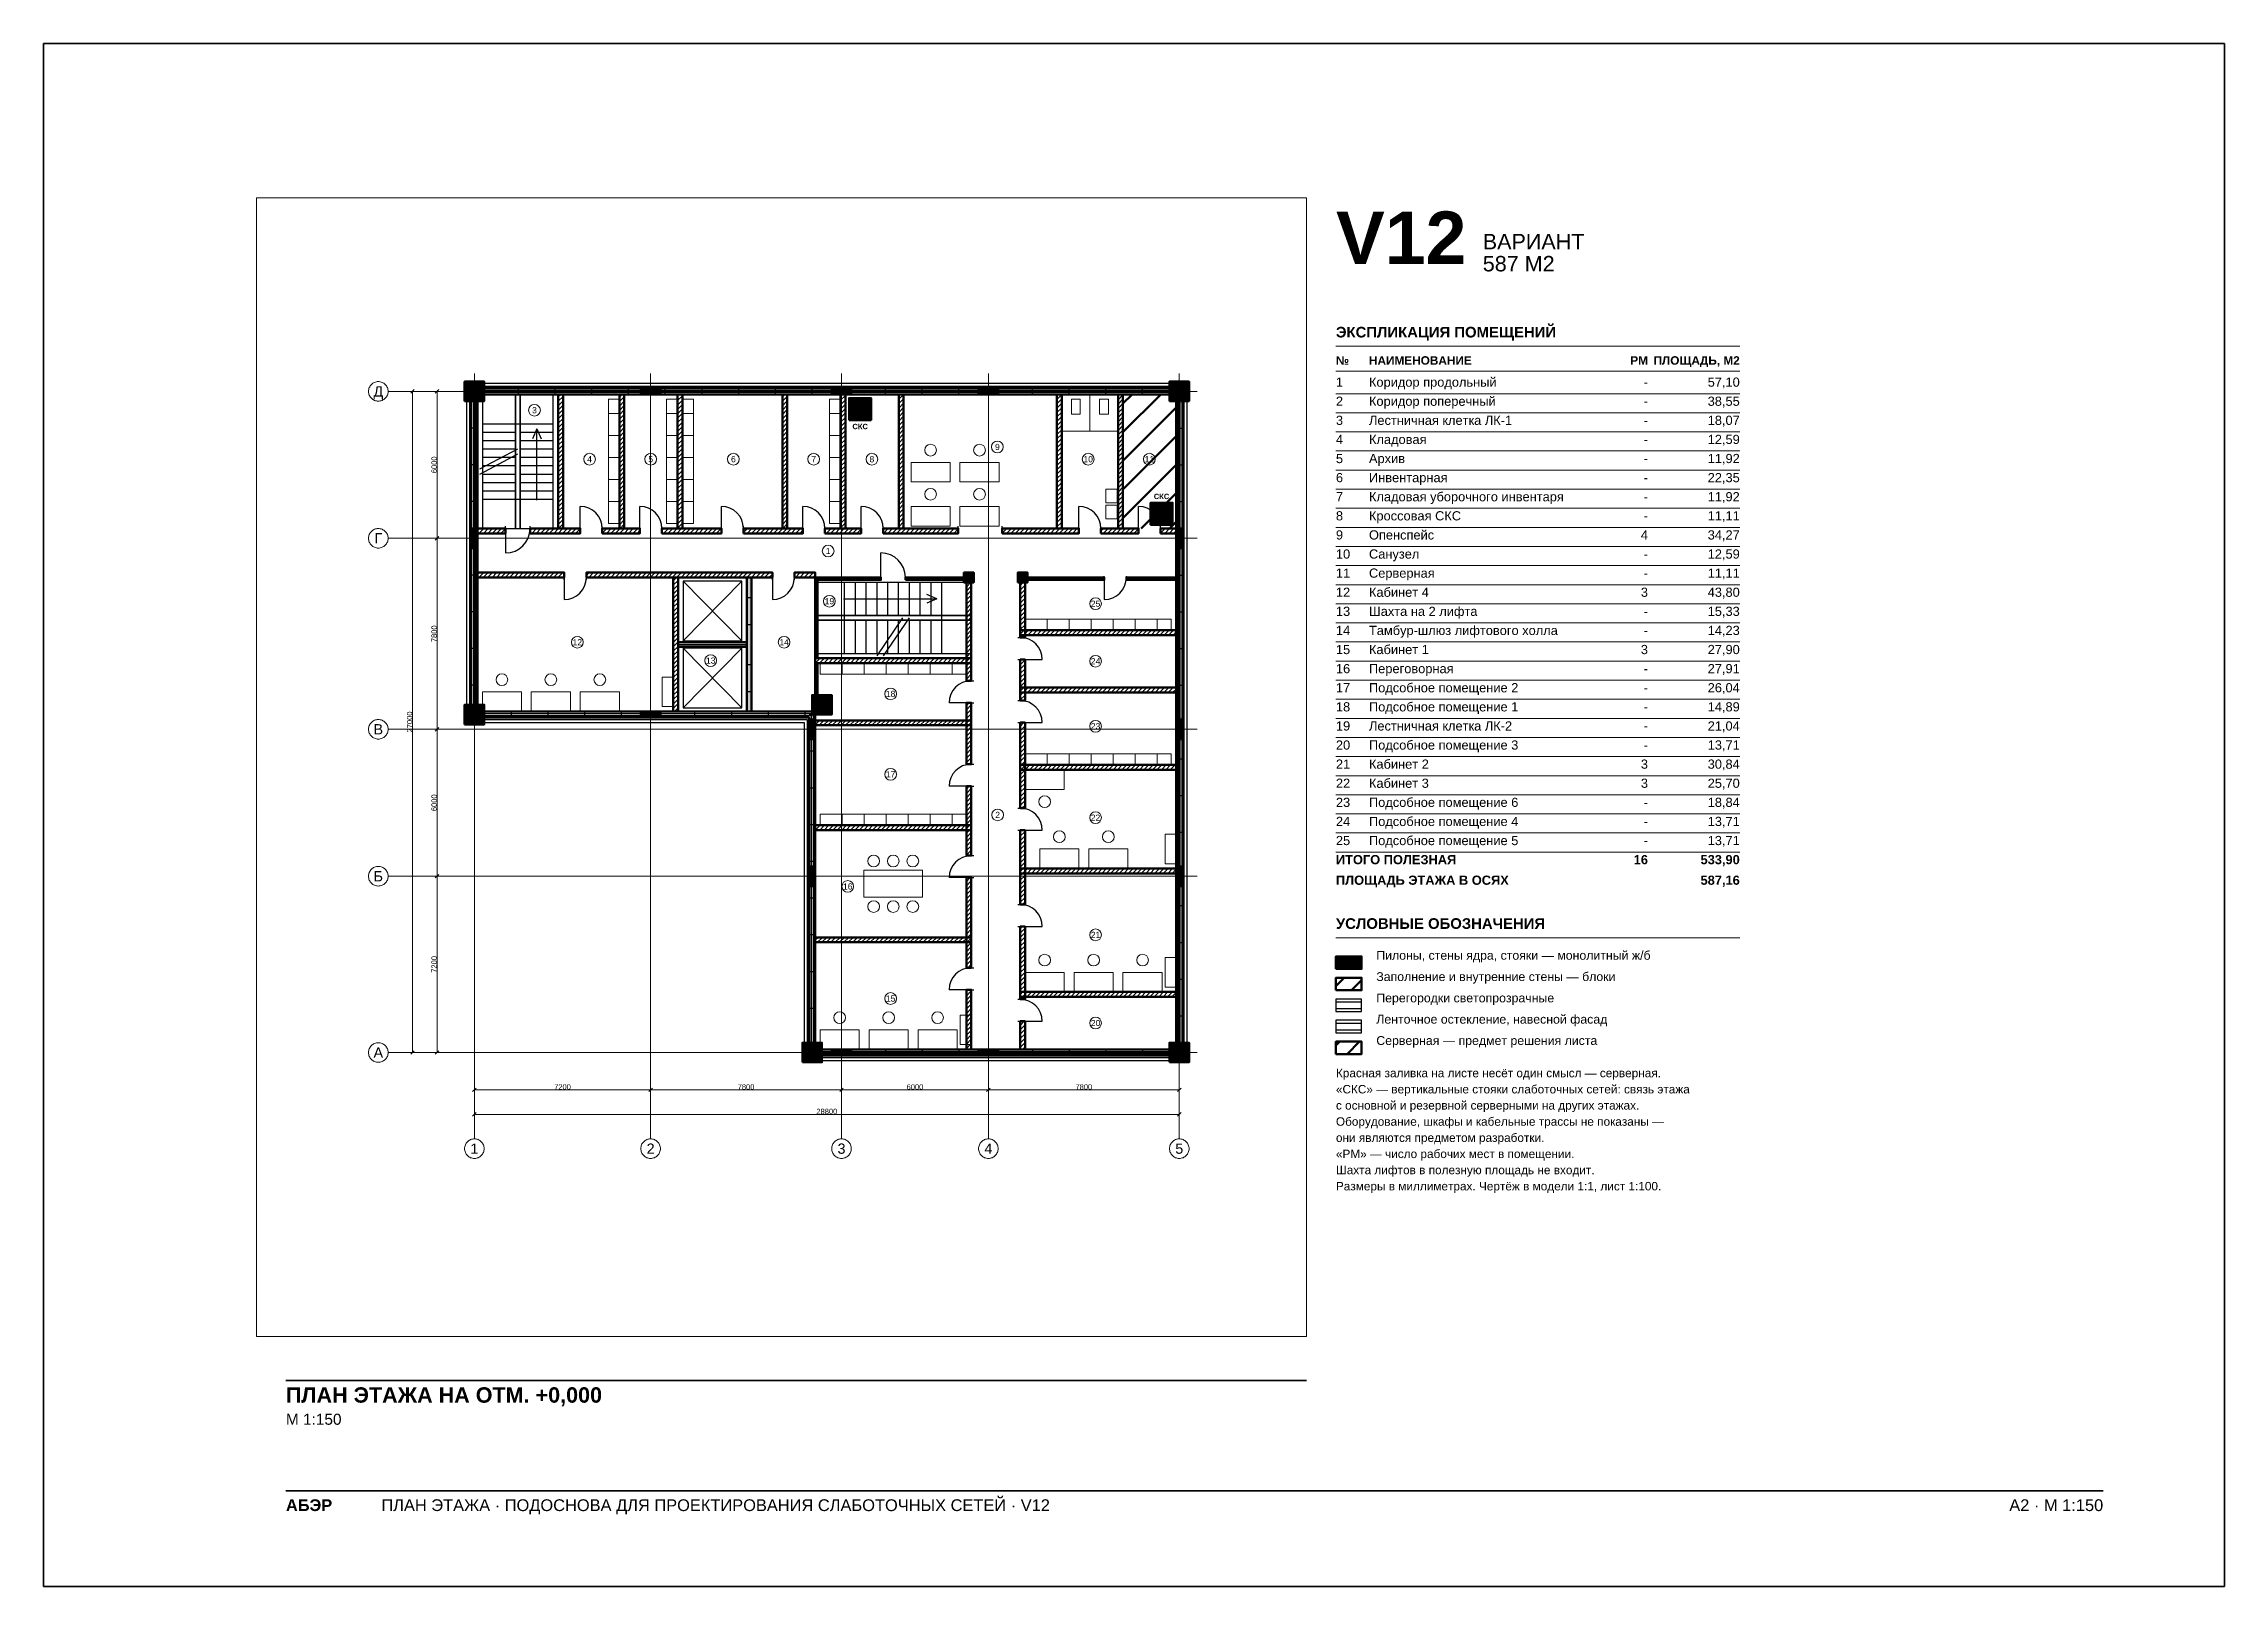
# Paper-space layout 'A2-1-100' of a CAD drawing. Header units: millimetres. Extents: x 0 to 594, y 0 to 420.
# The model-space entities are those that its viewports show. They can reach past a viewport. Long polylines and large blocks are cut down to what shows.
import ezdxf
from ezdxf.enums import TextEntityAlignment as Align

# ---------------------------------------------------------------- set-up
doc = ezdxf.new("R2010")
doc.units = ezdxf.units.MM
doc.linetypes.add('CENTER2', pattern=[2.541, 1.587, -0.318, 0.318, -0.318])
for name, color, linetype, lineweight in [('A-ANNO-LEGEND', 7, 'CONTINUOUS', 18), ('A-ANNO-NOTES', 8, 'CONTINUOUS', 13), ('A-ANNO-ROOM', 7, 'CONTINUOUS', 18), ('A-ANNO-TABLE', 7, 'CONTINUOUS', 18), ('A-DIMS', 8, 'CONTINUOUS', 13), ('A-DOOR', 3, 'CONTINUOUS', 25), ('A-ELEV', 7, 'CONTINUOUS', 25), ('A-FACADE-PANEL', 8, 'CONTINUOUS', 25), ('A-FURN', 8, 'CONTINUOUS', 18), ('A-GLAZ-RIBBON', 5, 'CONTINUOUS', 25), ('A-GRID', 8, 'CENTER2', 13), ('A-HATCH', 9, 'CONTINUOUS', 9), ('A-OUTLINE', 7, 'CONTINUOUS', 50), ('A-SANI', 8, 'CONTINUOUS', 18), ('A-STAIR', 7, 'CONTINUOUS', 25), ('A-TITLE', 7, 'CONTINUOUS', 35), ('A-VIEWPORT', 8, 'CONTINUOUS', 9), ('A-WALL-BLOCK', 9, 'CONTINUOUS', 50), ('A-WALL-GLASS', 4, 'CONTINUOUS', 25), ('A-WALL-RC', 7, 'CONTINUOUS', 50), ('E-SCS-RISER', 1, 'CONTINUOUS', 50), ('E-SERVER-ROOM', 1, 'CONTINUOUS', 50)]:
    doc.layers.add(name, color=color, linetype=linetype, lineweight=lineweight)
doc.styles.add('Arial', font='arial.ttf')
doc.styles.add('Arial-Bold', font='arialbd.ttf')
doc.styles.get("Standard").update_dxf_attribs({"font": 'arial.ttf'})

psp = doc.layouts.new('A2-1-100')

# ---------------------------------------------------------------- texts
at = {"layer": 'A-ANNO-LEGEND'}
for s, height, style, p in [('УСЛОВНЫЕ ОБОЗНАЧЕНИЯ', 2.9, 'Arial-Bold', (352, 179)), ('Пилоны, стены ядра, стояки — монолитный ж/б', 2.4, 'Arial', (363, 170.6)), ('Заполнение и внутренние стены — блоки', 2.4, 'Arial', (363, 164.8)), ('Перегородки светопрозрачные', 2.4, 'Arial', (363, 159)), ('Ленточное остекление, навесной фасад', 2.4, 'Arial', (363, 153.2)), ('Серверная — предмет решения листа', 2.4, 'Arial', (363, 147.4))]:
    psp.add_text(s, height=height, dxfattribs=dict(at, style=style)).set_placement(p)
at = {"layer": 'A-ANNO-NOTES', "style": 'Arial'}
for s, p in [('«СКС» — вертикальные стояки слаботочных сетей: связь этажа', (352, 134.2)), ('Красная заливка на листе несёт один смысл — серверная.', (352, 138.6)), ('с основной и резервной серверными на других этажах.', (352, 129.8)), ('Оборудование, шкафы и кабельные трассы не показаны —', (352, 125.4)), ('они являются предметом разработки.', (352, 121)), ('«РМ» — число рабочих мест в помещении.', (352, 116.6)), ('Шахта лифтов в полезную площадь не входит.', (352, 112.2)), ('Размеры в миллиметрах. Чертёж в модели 1:1, лист 1:100.', (352, 107.8))]:
    psp.add_text(s, height=2.3, dxfattribs=at).set_placement(p)
at = {"layer": 'A-ANNO-TABLE'}
for s, height, style, p in [('ЭКСПЛИКАЦИЯ ПОМЕЩЕНИЙ', 2.9, 'Arial-Bold', (352, 340)), ('№', 2.3, 'Arial-Bold', (352, 332.6)), ('НАИМЕНОВАНИЕ', 2.3, 'Arial-Bold', (361, 332.6)), ('1', 2.5, 'Arial', (352, 326.6)), ('Коридор продольный', 2.5, 'Arial', (361, 326.6)), ('2', 2.5, 'Arial', (352, 321.4)), ('Коридор поперечный', 2.5, 'Arial', (361, 321.4)), ('3', 2.5, 'Arial', (352, 316.2)), ('Лестничная клетка ЛК-1', 2.5, 'Arial', (361, 316.2)), ('4', 2.5, 'Arial', (352, 311)), ('Кладовая', 2.5, 'Arial', (361, 311)), ('5', 2.5, 'Arial', (352, 305.8)), ('6', 2.5, 'Arial', (352, 300.6)), ('Архив', 2.5, 'Arial', (361, 305.8)), ('Инвентарная', 2.5, 'Arial', (361, 300.6)), ('7', 2.5, 'Arial', (352, 295.4)), ('Кладовая уборочного инвентаря', 2.5, 'Arial', (361, 295.4)), ('8', 2.5, 'Arial', (352, 290.2)), ('Кроссовая СКС', 2.5, 'Arial', (361, 290.2)), ('9', 2.5, 'Arial', (352, 285)), ('Опенспейс', 2.5, 'Arial', (361, 285)), ('10', 2.5, 'Arial', (352, 279.8)), ('Санузел', 2.5, 'Arial', (361, 279.8)), ('11', 2.5, 'Arial', (352, 274.6)), ('Серверная', 2.5, 'Arial', (361, 274.6)), ('12', 2.5, 'Arial', (352, 269.4)), ('Кабинет 4', 2.5, 'Arial', (361, 269.4)), ('13', 2.5, 'Arial', (352, 264.2)), ('14', 2.5, 'Arial', (352, 259)), ('Тамбур-шлюз лифтового холла', 2.5, 'Arial', (361, 259)), ('Шахта на 2 лифта', 2.5, 'Arial', (361, 264.2)), ('15', 2.5, 'Arial', (352, 253.8)), ('Кабинет 1', 2.5, 'Arial', (361, 253.8)), ('16', 2.5, 'Arial', (352, 248.6)), ('Переговорная', 2.5, 'Arial', (361, 248.6)), ('17', 2.5, 'Arial', (352, 243.4)), ('Подсобное помещение 2', 2.5, 'Arial', (361, 243.4)), ('18', 2.5, 'Arial', (352, 238.2)), ('Подсобное помещение 1', 2.5, 'Arial', (361, 238.2)), ('19', 2.5, 'Arial', (352, 233)), ('Лестничная клетка ЛК-2', 2.5, 'Arial', (361, 233)), ('20', 2.5, 'Arial', (352, 227.8)), ('Подсобное помещение 3', 2.5, 'Arial', (361, 227.8)), ('21', 2.5, 'Arial', (352, 222.6)), ('22', 2.5, 'Arial', (352, 217.4)), ('Кабинет 2', 2.5, 'Arial', (361, 222.6)), ('Кабинет 3', 2.5, 'Arial', (361, 217.4)), ('23', 2.5, 'Arial', (352, 212.2)), ('Подсобное помещение 6', 2.5, 'Arial', (361, 212.2)), ('24', 2.5, 'Arial', (352, 207)), ('Подсобное помещение 4', 2.5, 'Arial', (361, 207)), ('25', 2.5, 'Arial', (352, 201.8)), ('Подсобное помещение 5', 2.5, 'Arial', (361, 201.8)), ('ИТОГО ПОЛЕЗНАЯ', 2.5, 'Arial-Bold', (352, 196.6)), ('ПЛОЩАДЬ ЭТАЖА В ОСЯХ', 2.5, 'Arial-Bold', (352, 191))]:
    psp.add_text(s, height=height, dxfattribs=dict(at, style=style)).set_placement(p)
for s, height, style, p in [('РМ', 2.3, 'Arial-Bold', (437, 332.6)), ('ПЛОЩАДЬ, М2', 2.3, 'Arial-Bold', (462, 332.6)), ('-', 2.5, 'Arial', (437, 326.6)), ('57,10', 2.5, 'Arial', (462, 326.6)), ('-', 2.5, 'Arial', (437, 321.4)), ('38,55', 2.5, 'Arial', (462, 321.4)), ('-', 2.5, 'Arial', (437, 316.2)), ('18,07', 2.5, 'Arial', (462, 316.2)), ('-', 2.5, 'Arial', (437, 311)), ('12,59', 2.5, 'Arial', (462, 311)), ('-', 2.5, 'Arial', (437, 305.8)), ('22,35', 2.5, 'Arial', (462, 300.6)), ('11,92', 2.5, 'Arial', (462, 305.8)), ('-', 2.5, 'Arial', (437, 300.6)), ('11,92', 2.5, 'Arial', (462, 295.4)), ('-', 2.5, 'Arial', (437, 295.4)), ('-', 2.5, 'Arial', (437, 290.2)), ('11,11', 2.5, 'Arial', (462, 290.2)), ('4', 2.5, 'Arial', (437, 285)), ('34,27', 2.5, 'Arial', (462, 285)), ('-', 2.5, 'Arial', (437, 279.8)), ('12,59', 2.5, 'Arial', (462, 279.8)), ('-', 2.5, 'Arial', (437, 274.6)), ('11,11', 2.5, 'Arial', (462, 274.6)), ('3', 2.5, 'Arial', (437, 269.4)), ('43,80', 2.5, 'Arial', (462, 269.4)), ('-', 2.5, 'Arial', (437, 264.2)), ('15,33', 2.5, 'Arial', (462, 264.2)), ('14,23', 2.5, 'Arial', (462, 259)), ('3', 2.5, 'Arial', (437, 253.8)), ('-', 2.5, 'Arial', (437, 259)), ('27,90', 2.5, 'Arial', (462, 253.8)), ('-', 2.5, 'Arial', (437, 248.6)), ('27,91', 2.5, 'Arial', (462, 248.6)), ('-', 2.5, 'Arial', (437, 243.4)), ('26,04', 2.5, 'Arial', (462, 243.4)), ('-', 2.5, 'Arial', (437, 238.2)), ('14,89', 2.5, 'Arial', (462, 238.2)), ('-', 2.5, 'Arial', (437, 233)), ('21,04', 2.5, 'Arial', (462, 233)), ('-', 2.5, 'Arial', (437, 227.8)), ('13,71', 2.5, 'Arial', (462, 227.8)), ('3', 2.5, 'Arial', (437, 222.6)), ('3', 2.5, 'Arial', (437, 217.4)), ('30,84', 2.5, 'Arial', (462, 222.6)), ('25,70', 2.5, 'Arial', (462, 217.4)), ('18,84', 2.5, 'Arial', (462, 212.2)), ('-', 2.5, 'Arial', (437, 212.2)), ('-', 2.5, 'Arial', (437, 207)), ('13,71', 2.5, 'Arial', (462, 207)), ('-', 2.5, 'Arial', (437, 201.8)), ('13,71', 2.5, 'Arial', (462, 201.8)), ('16', 2.5, 'Arial-Bold', (437, 196.6)), ('533,90', 2.5, 'Arial-Bold', (462, 196.6)), ('587,16', 2.5, 'Arial-Bold', (462, 191))]:
    psp.add_text(s, height=height, dxfattribs=dict(at, style=style)).set_placement(p, align=Align.RIGHT)
at = {"layer": 'A-TITLE'}
for s, height, style, p in [('V12', 14.3, 'Arial-Bold', (352, 360)), ('ВАРИАНТ', 4.2, 'Arial', (392, 364)), ('587 М2', 4.2, 'Arial', (392, 358)), ('ПЛАН ЭТАЖА НА ОТМ. +0,000', 4.2, 'Arial-Bold', (66, 50)), ('М 1:150', 3, 'Arial', (66, 44)), ('ПЛАН ЭТАЖА · ПОДОСНОВА ДЛЯ ПРОЕКТИРОВАНИЯ СЛАБОТОЧНЫХ СЕТЕЙ · V12', 3.2, 'Arial', (92, 20.5)), ('АБЭР', 3.2, 'Arial-Bold', (66, 20.5))]:
    psp.add_text(s, height=height, dxfattribs=dict(at, style=style)).set_placement(p)
at = {"layer": 'A-TITLE', "style": 'Arial'}
psp.add_text('A2 · М 1:150', height=3.2, dxfattribs=at).set_placement((561, 20.5), align=Align.RIGHT)

msp = doc.modelspace()

# ---------------------------------------------------------------- texts
at = {"layer": 'A-ANNO-ROOM'}
for s, p in [('3', (2455, 26230)), ('4', (4705, 24230)), ('5', (7205, 24230)), ('6', (10582, 24230)), ('7', (13864, 24230)), ('8', (16241, 24230)), ('9', (21369, 24730)), ('10', (25078, 24230)), ('11', (27578, 24230)), ('1', (14455, 20480)), ('19', (14505, 18430)), ('25', (25380, 18330)), ('12', (4205, 16755)), ('13', (9655, 16005)), ('14', (12655, 16755)), ('24', (25380, 15980)), ('18', (17005, 14645)), ('23', (25380, 13324)), ('17', (17005, 11360)), ('2', (21380, 9705)), ('22', (25380, 9592)), ('16', (15255, 6782)), ('21', (25380, 4805)), ('15', (17005, 2205)), ('20', (25380, 1205))]:
    msp.add_text(s, height=250, dxfattribs=at).set_placement(p, align=Align.MIDDLE_CENTER)
at = {"layer": 'A-DIMS'}
for s, p in [('6000', (-1645, 24000)), ('7800', (-1645, 17100)), ('27000', (-2645, 13500)), ('6000', (-1645, 10200)), ('7200', (-1645, 3600))]:
    msp.add_text(s, height=220, rotation=90, dxfattribs=at).set_placement(p, align=Align.MIDDLE_CENTER)
for s, p in [('7200', (3600, -1405)), ('7800', (11100, -1405)), ('6000', (18000, -1405)), ('7800', (24900, -1405)), ('28800', (14400, -2405))]:
    msp.add_text(s, height=220, dxfattribs=at).set_placement(p, align=Align.MIDDLE_CENTER)
at = {"layer": 'A-GRID'}
for s, p in [('Д', (-3925, 27000)), ('Г', (-3925, 21000)), ('В', (-3925, 13200)), ('Б', (-3925, 7200)), ('А', (-3925, 0)), ('1', (0, -3925)), ('2', (7200, -3925)), ('3', (15000, -3925)), ('4', (21000, -3925)), ('5', (28800, -3925))]:
    msp.add_text(s, height=420, dxfattribs=at).set_placement(p, align=Align.MIDDLE_CENTER)
at = {"layer": 'E-SCS-RISER', "style": 'Arial-Bold'}
for p in [(15761, 25565), (28075, 22710)]:
    msp.add_text('СКС', height=220, dxfattribs=at).set_placement(p, align=Align.MIDDLE_CENTER)

# ---------------------------------------------------------------- hatches: boundary and pattern name
at = {"layer": 'A-HATCH'}
h = msp.add_hatch(dxfattribs=at)
h.set_pattern_fill('ANSI31', scale=40)
h.paths.add_polyline_path([(3425, 21400), (3625, 21400), (3625, 26875), (3625, 26875), (3425, 26875), (3425, 26875)])
h = msp.add_hatch(dxfattribs=at)
h.set_pattern_fill('ANSI31', scale=40)
h.paths.add_polyline_path([(5925, 21400), (6125, 21400), (6125, 26875), (6125, 26875), (5925, 26875), (5925, 26875)])
h = msp.add_hatch(dxfattribs=at)
h.set_pattern_fill('ANSI31', scale=40)
h.paths.add_polyline_path([(8302, 21400), (8502, 21400), (8502, 26875), (8502, 26875), (8302, 26875), (8302, 26875)])
h = msp.add_hatch(dxfattribs=at)
h.set_pattern_fill('ANSI31', scale=40)
h.paths.add_polyline_path([(12584, 21400), (12784, 21400), (12784, 26875), (12784, 26875), (12584, 26875), (12584, 26875)])
h = msp.add_hatch(dxfattribs=at)
h.set_pattern_fill('ANSI31', scale=40)
h.paths.add_polyline_path([(14961, 21400), (15161, 21400), (15161, 26875), (15161, 26875), (14961, 26875), (14961, 26875)])
h = msp.add_hatch(dxfattribs=at)
h.set_pattern_fill('ANSI31', scale=40)
h.paths.add_polyline_path([(17339, 21400), (17539, 21400), (17539, 26875), (17539, 26875), (17339, 26875), (17339, 26875)])
h = msp.add_hatch(dxfattribs=at)
h.set_pattern_fill('ANSI31', scale=40)
h.paths.add_polyline_path([(23798, 21400), (23998, 21400), (23998, 26875), (23998, 26875), (23798, 26875), (23798, 26875)])
h = msp.add_hatch(dxfattribs=at)
h.set_pattern_fill('ANSI31', scale=40)
h.paths.add_polyline_path([(26298, 21400), (26498, 21400), (26498, 26875), (26498, 26875), (26298, 26875), (26298, 26875)])
h = msp.add_hatch(dxfattribs=at)
h.set_pattern_fill('ANSI31', scale=40)
h.paths.add_polyline_path([(125, 21200), (125, 21200), (1275, 21200), (1275, 21400), (125, 21400), (125, 21400)])
h = msp.add_hatch(dxfattribs=at)
h.set_pattern_fill('ANSI31', scale=40)
h.paths.add_polyline_path([(2275, 21200), (4325, 21200), (4325, 21400), (2275, 21400)])
h = msp.add_hatch(dxfattribs=at)
h.set_pattern_fill('ANSI31', scale=40)
h.paths.add_polyline_path([(5225, 21200), (6763.5, 21200), (6763.5, 21400), (5225, 21400)])
h = msp.add_hatch(dxfattribs=at)
h.set_pattern_fill('ANSI31', scale=40)
h.paths.add_polyline_path([(7663.5, 21200), (10093, 21200), (10093, 21400), (7663.5, 21400)])
h = msp.add_hatch(dxfattribs=at)
h.set_pattern_fill('ANSI31', scale=40)
h.paths.add_polyline_path([(10993, 21200), (13422.5, 21200), (13422.5, 21400), (10993, 21400)])
h = msp.add_hatch(dxfattribs=at)
h.set_pattern_fill('ANSI31', scale=40)
h.paths.add_polyline_path([(14322.5, 21200), (15800, 21200), (15800, 21400), (14322.5, 21400)])
h = msp.add_hatch(dxfattribs=at)
h.set_pattern_fill('ANSI31', scale=40)
h.paths.add_polyline_path([(16700, 21200), (19768.5, 21200), (19768.5, 21400), (16700, 21400)])
h = msp.add_hatch(dxfattribs=at)
h.set_pattern_fill('ANSI31', scale=40)
h.paths.add_polyline_path([(21568.5, 21200), (24698, 21200), (24698, 21400), (21568.5, 21400)])
h = msp.add_hatch(dxfattribs=at)
h.set_pattern_fill('ANSI31', scale=40)
h.paths.add_polyline_path([(25598, 21200), (27136.5, 21200), (27136.5, 21400), (25598, 21400)])
h = msp.add_hatch(dxfattribs=at)
h.set_pattern_fill('ANSI31', scale=40)
h.paths.add_polyline_path([(28036.5, 21200), (28675, 21200), (28675, 21200), (28675, 21400), (28675, 21400), (28036.5, 21400)])
h = msp.add_hatch(dxfattribs=at)
h.set_pattern_fill('ANSI31', scale=40)
h.paths.add_polyline_path([(125, 19400), (125, 19400), (3675, 19400), (3675, 19600), (125, 19600), (125, 19600)])
h = msp.add_hatch(dxfattribs=at)
h.set_pattern_fill('ANSI31', scale=40)
h.paths.add_polyline_path([(4575, 19400), (12175, 19400), (12175, 19600), (4575, 19600)])
h = msp.add_hatch(dxfattribs=at)
h.set_pattern_fill('ANSI31', scale=40)
h.paths.add_polyline_path([(8125, 13925), (8325, 13925), (8325, 13925), (8325, 19400), (8125, 19400), (8125, 13925)])
h = msp.add_hatch(dxfattribs=at)
h.set_pattern_fill('ANSI31', scale=40)
h.paths.add_polyline_path([(13075, 19400), (13925, 19400), (13925, 19600), (13075, 19600)])
h = msp.add_hatch(dxfattribs=at)
h.set_pattern_fill('ANSI31', scale=40)
h.paths.add_polyline_path([(20100, 15182.5), (20300, 15182.5), (20300, 19400), (20100, 19400)])
h = msp.add_hatch(dxfattribs=at)
h.set_pattern_fill('ANSI31', scale=40)
h.paths.add_polyline_path([(22300, 16950), (22500, 16950), (22500, 19400), (22300, 19400)])
h = msp.add_hatch(dxfattribs=at)
h.set_pattern_fill('ANSI31', scale=40)
h.paths.add_polyline_path([(22500, 19300), (25737.5, 19300), (25737.5, 19400), (22500, 19400)])
h = msp.add_hatch(dxfattribs=at)
h.set_pattern_fill('ANSI31', scale=40)
h.paths.add_polyline_path([(26637.5, 19300), (28675, 19300), (28675, 19300), (28675, 19400), (28675, 19400), (26637.5, 19400)])
h = msp.add_hatch(dxfattribs=at)
h.set_pattern_fill('ANSI31', scale=40)
h.paths.add_polyline_path([(22300, 17050), (28675, 17050), (28675, 17050), (28675, 17250), (28675, 17250), (22300, 17250)])
h = msp.add_hatch(dxfattribs=at)
h.set_pattern_fill('ANSI31', scale=40)
h.paths.add_polyline_path([(13925, 15900), (20300, 15900), (20300, 16100), (13925, 16100)])
h = msp.add_hatch(dxfattribs=at)
h.set_pattern_fill('ANSI31', scale=40)
h.paths.add_polyline_path([(22300, 14372), (22500, 14372), (22500, 16050), (22300, 16050)])
h = msp.add_hatch(dxfattribs=at)
h.set_pattern_fill('ANSI31', scale=40)
h.paths.add_polyline_path([(20100, 11772.5), (20300, 11772.5), (20300, 14282.5), (20100, 14282.5)])
h = msp.add_hatch(dxfattribs=at)
h.set_pattern_fill('ANSI31', scale=40)
h.paths.add_polyline_path([(22300, 14700), (28675, 14700), (28675, 14700), (28675, 14900), (28675, 14900), (22300, 14900)])
h = msp.add_hatch(dxfattribs=at)
h.set_pattern_fill('ANSI31', scale=40)
h.paths.add_polyline_path([(13925, 13365), (13925, 13365), (20300, 13365), (20300, 13565), (13925, 13565), (13925, 13565)])
h = msp.add_hatch(dxfattribs=at)
h.set_pattern_fill('ANSI31', scale=40)
h.paths.add_polyline_path([(22300, 9978), (22500, 9978), (22500, 13472), (22300, 13472)])
h = msp.add_hatch(dxfattribs=at)
h.set_pattern_fill('ANSI31', scale=40)
h.paths.add_polyline_path([(22300, 11544), (28675, 11544), (28675, 11544), (28675, 11744), (28675, 11744), (22300, 11744)])
h = msp.add_hatch(dxfattribs=at)
h.set_pattern_fill('ANSI31', scale=40)
h.paths.add_polyline_path([(20100, 8041), (20300, 8041), (20300, 10872.5), (20100, 10872.5)])
h = msp.add_hatch(dxfattribs=at)
h.set_pattern_fill('ANSI31', scale=40)
h.paths.add_polyline_path([(13925, 9080), (13925, 9080), (20300, 9080), (20300, 9280), (13925, 9280), (13925, 9280)])
h = msp.add_hatch(dxfattribs=at)
h.set_pattern_fill('ANSI31', scale=40)
h.paths.add_polyline_path([(22300, 6043.5), (22500, 6043.5), (22500, 9078), (22300, 9078)])
h = msp.add_hatch(dxfattribs=at)
h.set_pattern_fill('ANSI31', scale=40)
h.paths.add_polyline_path([(20100, 3463.5), (20300, 3463.5), (20300, 7141), (20100, 7141)])
h = msp.add_hatch(dxfattribs=at)
h.set_pattern_fill('ANSI31', scale=40)
h.paths.add_polyline_path([(22300, 7312), (28675, 7312), (28675, 7312), (28675, 7512), (28675, 7512), (22300, 7512)])
h = msp.add_hatch(dxfattribs=at)
h.set_pattern_fill('ANSI31', scale=40)
h.paths.add_polyline_path([(13925, 4502), (13925, 4502), (20300, 4502), (20300, 4702), (13925, 4702), (13925, 4702)])
h = msp.add_hatch(dxfattribs=at)
h.set_pattern_fill('ANSI31', scale=40)
h.paths.add_polyline_path([(22300, 2175), (22500, 2175), (22500, 5143.5), (22300, 5143.5)])
h = msp.add_hatch(dxfattribs=at)
h.set_pattern_fill('ANSI31', scale=40)
h.paths.add_polyline_path([(20100, 125), (20300, 125), (20300, 125), (20300, 2563.5), (20100, 2563.5), (20100, 125)])
h = msp.add_hatch(dxfattribs=at)
h.set_pattern_fill('ANSI31', scale=40)
h.paths.add_polyline_path([(22300, 2275), (28675, 2275), (28675, 2275), (28675, 2475), (28675, 2475), (22300, 2475)])
h = msp.add_hatch(dxfattribs=at)
h.set_pattern_fill('ANSI31', scale=40)
h.paths.add_polyline_path([(22300, 125), (22500, 125), (22500, 125), (22500, 1275), (22300, 1275), (22300, 125)])
at = {"layer": 'A-WALL-RC'}
h = msp.add_hatch(color=7, dxfattribs=at)
h.dxf.hatch_style = 1
h.paths.add_polyline_path([(-400, 26600), (400, 26600), (400, 27400), (-400, 27400)])
h = msp.add_hatch(color=7, dxfattribs=at)
h.dxf.hatch_style = 1
h.paths.add_polyline_path([(6800, 26875), (7600, 26875), (7600, 27125), (6800, 27125)])
h = msp.add_hatch(color=7, dxfattribs=at)
h.dxf.hatch_style = 1
h.paths.add_polyline_path([(14600, 26875), (15400, 26875), (15400, 27125), (14600, 27125)])
h = msp.add_hatch(color=7, dxfattribs=at)
h.dxf.hatch_style = 1
h.paths.add_polyline_path([(20600, 26875), (21400, 26875), (21400, 27125), (20600, 27125)])
h = msp.add_hatch(color=7, dxfattribs=at)
h.dxf.hatch_style = 1
h.paths.add_polyline_path([(28400, 26600), (29200, 26600), (29200, 27400), (28400, 27400)])
h = msp.add_hatch(color=7, dxfattribs=at)
h.dxf.hatch_style = 1
h.paths.add_polyline_path([(-125, 20600), (125, 20600), (125, 21400), (-125, 21400)])
h = msp.add_hatch(color=7, dxfattribs=at)
h.dxf.hatch_style = 1
h.paths.add_polyline_path([(28675, 20600), (28925, 20600), (28925, 21400), (28675, 21400)])
h = msp.add_hatch(color=7, dxfattribs=at)
h.dxf.hatch_style = 1
h.paths.add_polyline_path([(11125, 13925), (11325, 13925), (11325, 13925), (11325, 19400), (11125, 19400), (11125, 13925)])
h = msp.add_hatch(color=7, dxfattribs=at)
h.dxf.hatch_style = 1
h.paths.add_polyline_path([(13925, 19300), (16612.5, 19300), (16612.5, 19400), (13925, 19400)])
h = msp.add_hatch(color=7, dxfattribs=at)
h.dxf.hatch_style = 1
h.paths.add_polyline_path([(13925, 16100), (14025, 16100), (14025, 19300), (13925, 19300)])
h = msp.add_hatch(color=7, dxfattribs=at)
h.dxf.hatch_style = 1
h.paths.add_polyline_path([(17612.5, 19300), (20100, 19300), (20100, 19400), (17612.5, 19400)])
h = msp.add_hatch(color=7, dxfattribs=at)
h.dxf.hatch_style = 1
h.paths.add_polyline_path([(20000, 19200), (20400, 19200), (20400, 19600), (20000, 19600)])
h = msp.add_hatch(color=7, dxfattribs=at)
h.dxf.hatch_style = 1
h.paths.add_polyline_path([(22200, 19200), (22600, 19200), (22600, 19600), (22200, 19600)])
h = msp.add_hatch(color=7, dxfattribs=at)
h.dxf.hatch_style = 1
h.paths.add_polyline_path([(8325, 16562.5), (11125, 16562.5), (11125, 16762.5), (8325, 16762.5)])
h = msp.add_hatch(color=7, dxfattribs=at)
h.dxf.hatch_style = 1
h.paths.add_polyline_path([(13925, 13925), (14025, 13925), (14025, 13925), (14025, 15900), (13925, 15900), (13925, 13925)])
h = msp.add_hatch(color=7, dxfattribs=at)
h.dxf.hatch_style = 1
h.paths.add_polyline_path([(13800, 13800), (14600, 13800), (14600, 14600), (13800, 14600)])
h = msp.add_hatch(color=7, dxfattribs=at)
h.dxf.hatch_style = 1
h.paths.add_polyline_path([(-400, 13400), (400, 13400), (400, 14200), (-400, 14200)])
h = msp.add_hatch(color=7, dxfattribs=at)
h.dxf.hatch_style = 1
h.paths.add_polyline_path([(6800, 13675), (7600, 13675), (7600, 13925), (6800, 13925)])
h = msp.add_hatch(color=7, dxfattribs=at)
h.dxf.hatch_style = 1
h.paths.add_polyline_path([(13675, 12800), (13925, 12800), (13925, 13600), (13675, 13600)])
h = msp.add_hatch(color=7, dxfattribs=at)
h.dxf.hatch_style = 1
h.paths.add_polyline_path([(28675, 12800), (28925, 12800), (28925, 13600), (28675, 13600)])
h = msp.add_hatch(color=7, dxfattribs=at)
h.dxf.hatch_style = 1
h.paths.add_polyline_path([(13675, 6800), (13925, 6800), (13925, 7600), (13675, 7600)])
h = msp.add_hatch(color=7, dxfattribs=at)
h.dxf.hatch_style = 1
h.paths.add_polyline_path([(28675, 6800), (28925, 6800), (28925, 7600), (28675, 7600)])
h = msp.add_hatch(color=7, dxfattribs=at)
h.dxf.hatch_style = 1
h.paths.add_polyline_path([(13400, -400), (14200, -400), (14200, 400), (13400, 400)])
h = msp.add_hatch(color=7, dxfattribs=at)
h.dxf.hatch_style = 1
h.paths.add_polyline_path([(14600, -125), (15400, -125), (15400, 125), (14600, 125)])
h = msp.add_hatch(color=7, dxfattribs=at)
h.dxf.hatch_style = 1
h.paths.add_polyline_path([(20600, -125), (21400, -125), (21400, 125), (20600, 125)])
h = msp.add_hatch(color=7, dxfattribs=at)
h.dxf.hatch_style = 1
h.paths.add_polyline_path([(28400, -400), (29200, -400), (29200, 400), (28400, 400)])
at = {"layer": 'E-SCS-RISER'}
h = msp.add_hatch(color=7, dxfattribs=at)
h.dxf.hatch_style = 1
h.paths.add_polyline_path([(15311, 25825), (16211, 25825), (16211, 26725), (15311, 26725)])
h = msp.add_hatch(color=7, dxfattribs=at)
h.dxf.hatch_style = 1
h.paths.add_polyline_path([(27625, 21550), (28525, 21550), (28525, 22450), (27625, 22450)])
at = {"layer": 'E-SERVER-ROOM'}
h = msp.add_hatch(dxfattribs=at)
h.set_pattern_fill('ANSI31', scale=260)
h.paths.add_polyline_path([(26498, 21400), (28675, 21400), (28675, 26875), (26498, 26875)])

# ---------------------------------------------------------------- linework, layer by layer
at = {"layer": 'A-ANNO-ROOM'}
for centre in [(2455, 26230), (21369, 24730), (4705, 24230), (7205, 24230), (10582, 24230), (13864, 24230), (16241, 24230), (25078, 24230), (27578, 24230), (14455, 20480), (14505, 18430), (25380, 18330), (4205, 16755), (12655, 16755), (9655, 16005), (25380, 15980), (17005, 14645), (25380, 13324), (17005, 11360), (21380, 9705), (25380, 9592), (15255, 6782), (25380, 4805), (17005, 2205), (25380, 1205)]:
    msp.add_circle(centre, 240, dxfattribs=at)
at = {"layer": 'A-DIMS'}
for p, q in [((-2595.71, 26929.29), (-2454.29, 27070.71)), ((-2525, 0), (-2525, 27000)), ((-1595.71, 26929.29), (-1454.29, 27070.71)), ((-1525, 21000), (-1525, 27000)), ((-1595.71, 20929.29), (-1454.29, 21070.71)), ((-1595.71, 20929.29), (-1454.29, 21070.71)), ((-1525, 13200), (-1525, 21000)), ((-1595.71, 13129.29), (-1454.29, 13270.71)), ((-1595.71, 13129.29), (-1454.29, 13270.71)), ((-1525, 7200), (-1525, 13200)), ((-1595.71, 7129.29), (-1454.29, 7270.71)), ((-1595.71, 7129.29), (-1454.29, 7270.71)), ((-1525, 0), (-1525, 7200)), ((-2595.71, -70.71), (-2454.29, 70.71)), ((-1595.71, -70.71), (-1454.29, 70.71)), ((-70.71, -1595.71), (70.71, -1454.29)), ((0, -1525), (7200, -1525)), ((7129.29, -1595.71), (7270.71, -1454.29)), ((7129.29, -1595.71), (7270.71, -1454.29)), ((7200, -1525), (15000, -1525)), ((14929.29, -1595.71), (15070.71, -1454.29)), ((14929.29, -1595.71), (15070.71, -1454.29)), ((15000, -1525), (21000, -1525)), ((20929.29, -1595.71), (21070.71, -1454.29)), ((20929.29, -1595.71), (21070.71, -1454.29)), ((21000, -1525), (28800, -1525)), ((28729.29, -1595.71), (28870.71, -1454.29)), ((-70.71, -2595.71), (70.71, -2454.29)), ((0, -2525), (28800, -2525)), ((28729.29, -2595.71), (28870.71, -2454.29))]:
    msp.add_line(p, q, dxfattribs=at)
at = {"layer": 'A-DOOR'}
for p, q in [((4325, 21400), (4325, 22300)), ((6763.5, 21400), (6763.5, 22300)), ((10093, 21400), (10093, 22300)), ((13422.5, 21400), (13422.5, 22300)), ((15800, 21400), (15800, 22300)), ((24698, 21400), (24698, 22300)), ((27136.5, 21400), (27136.5, 22300)), ((1275, 21300), (1275, 21500)), ((1275, 21400), (1275, 20400)), ((2275, 21300), (2275, 21500)), ((4325, 21300), (4325, 21500)), ((5225, 21300), (5225, 21500)), ((6763.5, 21300), (6763.5, 21500)), ((7663.5, 21300), (7663.5, 21500)), ((10093, 21300), (10093, 21500)), ((10993, 21300), (10993, 21500)), ((13422.5, 21300), (13422.5, 21500)), ((14322.5, 21300), (14322.5, 21500)), ((15800, 21300), (15800, 21500)), ((16700, 21300), (16700, 21500)), ((19768.5, 21300), (19768.5, 21500)), ((21568.5, 21300), (21568.5, 21500)), ((24698, 21300), (24698, 21500)), ((25598, 21300), (25598, 21500)), ((27136.5, 21300), (27136.5, 21500)), ((28036.5, 21300), (28036.5, 21500)), ((16612.5, 19400), (16612.5, 20400)), ((3675, 19300), (3675, 19500)), ((3675, 19400), (3675, 18500)), ((4575, 19300), (4575, 19500)), ((12175, 19300), (12175, 19500)), ((12175, 19400), (12175, 18500)), ((13075, 19300), (13075, 19500)), ((16612.5, 19350), (16612.5, 19450)), ((17612.5, 19350), (17612.5, 19450)), ((25737.5, 19350), (25737.5, 19450)), ((25737.5, 19400), (25737.5, 18500)), ((26637.5, 19350), (26637.5, 19450)), ((11125, 18581.25), (11325, 18581.25)), ((11125, 17481.25), (11325, 17481.25)), ((22200, 16950), (22400, 16950)), ((22200, 16050), (22400, 16050)), ((22300, 16050), (23200, 16050)), ((11125, 15843.75), (11325, 15843.75)), ((20200, 15182.5), (20400, 15182.5)), ((11125, 14743.75), (11325, 14743.75)), ((20300, 14282.5), (19400, 14282.5)), ((20200, 14282.5), (20400, 14282.5)), ((22200, 14372), (22400, 14372)), ((22200, 13472), (22400, 13472)), ((22300, 13472), (23200, 13472)), ((20200, 11772.5), (20400, 11772.5)), ((20300, 10872.5), (19400, 10872.5)), ((20200, 10872.5), (20400, 10872.5)), ((22200, 9978), (22400, 9978)), ((22200, 9078), (22400, 9078)), ((22300, 9078), (23200, 9078)), ((20200, 8041), (20400, 8041)), ((20300, 7141), (19400, 7141)), ((20200, 7141), (20400, 7141)), ((22200, 6043.5), (22400, 6043.5)), ((22200, 5143.5), (22400, 5143.5)), ((22300, 5143.5), (23200, 5143.5)), ((20200, 3463.5), (20400, 3463.5)), ((20300, 2563.5), (19400, 2563.5)), ((20200, 2563.5), (20400, 2563.5)), ((22200, 2175), (22400, 2175)), ((22200, 1275), (22400, 1275)), ((22300, 1275), (23200, 1275))]:
    msp.add_line(p, q, dxfattribs=at)
for centre, radius, start, end in [((4325, 21400), 900, 0, 90), ((6763.5, 21400), 900, 0, 90), ((10093, 21400), 900, 0, 90), ((13422.5, 21400), 900, 0, 90), ((15800, 21400), 900, 0, 90), ((24698, 21400), 900, 0, 90), ((27136.5, 21400), 900, 0, 90), ((1275, 21400), 1000, -90, 0), ((16612.5, 19400), 1000, 0, 90), ((3675, 19400), 900, -90, 0), ((12175, 19400), 900, -90, 0), ((25737.5, 19400), 900, -90, 0), ((22300, 16050), 900, 0, 90), ((20300, 14282.5), 900, 90, 180), ((22300, 13472), 900, 0, 90), ((20300, 10872.5), 900, 90, 180), ((22300, 9078), 900, 0, 90), ((20300, 7141), 900, 90, 180), ((22300, 5143.5), 900, 0, 90), ((20300, 2563.5), 900, 90, 180), ((22300, 1275), 900, 0, 90)]:
    msp.add_arc(centre, radius, start, end, dxfattribs=at)
at = {"layer": 'A-ELEV'}
for p, q in [((8525, 16812.5), (10925, 19250)), ((8525, 19250), (10925, 16812.5)), ((8325, 16662.5), (11125, 16662.5)), ((8525, 14075), (10925, 16512.5)), ((8525, 16512.5), (10925, 14075))]:
    msp.add_line(p, q, dxfattribs=at)
for points in [[(8525, 16812.5), (10925, 16812.5), (10925, 19250), (8525, 19250)], [(8525, 14075), (10925, 14075), (10925, 16512.5), (8525, 16512.5)]]:
    msp.add_lwpolyline(points, close=True, dxfattribs=at)
at = {"layer": 'A-FACADE-PANEL'}
for points in [[(29125, 27325), (-325, 27325), (-325, 13475), (13475, 13475), (13475, -325), (29125, -325)], [(29005, 27205), (-205, 27205), (-205, 13595), (13595, 13595), (13595, -205), (29005, -205)]]:
    msp.add_lwpolyline(points, close=True, dxfattribs=at)
at = {"layer": 'A-FURN'}
for p, q in [((5475, 26100), (5925, 26100)), ((7852, 26100), (8302, 26100)), ((8502, 26100), (8952, 26100)), ((14511, 26100), (14961, 26100)), ((5475, 25200), (5925, 25200)), ((7852, 25200), (8302, 25200)), ((8502, 25200), (8952, 25200)), ((14511, 25200), (14961, 25200)), ((5475, 24300), (5925, 24300)), ((7852, 24300), (8302, 24300)), ((8502, 24300), (8952, 24300)), ((14511, 24300), (14961, 24300)), ((5475, 23400), (5925, 23400)), ((7852, 23400), (8302, 23400)), ((8502, 23400), (8952, 23400)), ((14511, 23400), (14961, 23400)), ((5475, 22500), (5925, 22500)), ((7852, 22500), (8302, 22500)), ((8502, 22500), (8952, 22500)), ((14511, 22500), (14961, 22500)), ((23400, 17250), (23400, 17700)), ((24300, 17250), (24300, 17700)), ((25200, 17250), (25200, 17700)), ((26100, 17250), (26100, 17700)), ((27000, 17250), (27000, 17700)), ((27900, 17250), (27900, 17700)), ((15025, 15450), (15025, 15900)), ((15925, 15450), (15925, 15900)), ((16825, 15450), (16825, 15900)), ((17725, 15450), (17725, 15900)), ((18625, 15450), (18625, 15900)), ((19525, 15450), (19525, 15900)), ((23400, 11744), (23400, 12194)), ((24300, 11744), (24300, 12194)), ((25200, 11744), (25200, 12194)), ((26100, 11744), (26100, 12194)), ((27000, 11744), (27000, 12194)), ((27900, 11744), (27900, 12194)), ((15025, 9280), (15025, 9730)), ((15925, 9280), (15925, 9730)), ((16825, 9280), (16825, 9730)), ((17725, 9280), (17725, 9730)), ((18625, 9280), (18625, 9730)), ((19525, 9280), (19525, 9730))]:
    msp.add_line(p, q, dxfattribs=at)
for points in [[(5475, 21600), (5925, 21600), (5925, 26675), (5475, 26675)], [(7852, 21600), (8302, 21600), (8302, 26675), (7852, 26675)], [(8502, 21600), (8952, 21600), (8952, 26675), (8502, 26675)], [(14511, 21600), (14961, 21600), (14961, 26675), (14511, 26675)], [(17839, 23300), (19439, 23300), (19439, 24100), (17839, 24100)], [(19839, 23300), (21439, 23300), (21439, 24100), (19839, 24100)], [(17839, 21500), (19439, 21500), (19439, 22300), (17839, 22300)], [(19839, 21500), (21439, 21500), (21439, 22300), (19839, 22300)], [(22500, 17250), (28475, 17250), (28475, 17700), (22500, 17700)], [(7675, 14125), (8125, 14125), (8125, 15325), (7675, 15325)], [(14125, 15450), (20100, 15450), (20100, 15900), (14125, 15900)], [(325, 13925), (1925, 13925), (1925, 14725), (325, 14725)], [(2325, 13925), (3925, 13925), (3925, 14725), (2325, 14725)], [(4325, 13925), (5925, 13925), (5925, 14725), (4325, 14725)], [(22500, 11744), (28475, 11744), (28475, 12194), (22500, 12194)], [(22500, 10744), (24100, 10744), (24100, 11544), (22500, 11544)], [(14125, 9280), (20100, 9280), (20100, 9730), (14125, 9730)], [(28225, 7712), (28675, 7712), (28675, 8912), (28225, 8912)], [(23100, 7512), (24700, 7512), (24700, 8312), (23100, 8312)], [(25100, 7512), (26700, 7512), (26700, 8312), (25100, 8312)], [(15912.5, 6341), (18312.5, 6341), (18312.5, 7441), (15912.5, 7441)], [(28225, 2675), (28675, 2675), (28675, 3875), (28225, 3875)], [(22500, 2475), (24100, 2475), (24100, 3275), (22500, 3275)], [(24500, 2475), (26100, 2475), (26100, 3275), (24500, 3275)], [(26500, 2475), (28100, 2475), (28100, 3275), (26500, 3275)], [(14125, 125), (15725, 125), (15725, 925), (14125, 925)], [(16125, 125), (17725, 125), (17725, 925), (16125, 925)], [(18125, 125), (19725, 125), (19725, 925), (18125, 925)], [(19850, 325), (20300, 325), (20300, 1525), (19850, 1525)]]:
    msp.add_lwpolyline(points, close=True, dxfattribs=at)
for centre in [(18639, 24600), (20639, 24600), (18639, 22800), (20639, 22800), (1125, 15225), (3125, 15225), (5125, 15225), (23300, 10244), (23900, 8812), (25900, 8812), (16312.5, 7821), (17112.5, 7821), (17912.5, 7821), (16312.5, 5961), (17112.5, 5961), (17912.5, 5961), (23300, 3775), (25300, 3775), (27300, 3775), (14925, 1425), (16925, 1425), (18925, 1425)]:
    msp.add_circle(centre, 240, dxfattribs=at)
at = {"layer": 'A-GLAZ-RIBBON'}
for p, q in [((125, 27000), (-125, 27000)), ((-40, 27000), (-40, 13800)), ((28800, 27040), (0, 27040)), ((28800, 26960), (0, 26960)), ((40, 27000), (40, 13800)), ((300, 26875), (300, 27125)), ((1800, 26875), (1800, 27125)), ((3300, 26875), (3300, 27125)), ((4800, 26875), (4800, 27125)), ((6300, 26875), (6300, 27125)), ((7800, 26875), (7800, 27125)), ((9300, 26875), (9300, 27125)), ((10800, 26875), (10800, 27125)), ((12300, 26875), (12300, 27125)), ((13800, 26875), (13800, 27125)), ((15300, 26875), (15300, 27125)), ((16800, 26875), (16800, 27125)), ((18300, 26875), (18300, 27125)), ((19800, 26875), (19800, 27125)), ((21300, 26875), (21300, 27125)), ((22800, 26875), (22800, 27125)), ((24300, 26875), (24300, 27125)), ((25800, 26875), (25800, 27125)), ((27300, 26875), (27300, 27125)), ((28675, 27000), (28925, 27000)), ((28760, 0), (28760, 27000)), ((28800, 26875), (28800, 27125)), ((28840, 0), (28840, 27000)), ((125, 25500), (-125, 25500)), ((28675, 25500), (28925, 25500)), ((125, 24000), (-125, 24000)), ((28675, 24000), (28925, 24000)), ((125, 22500), (-125, 22500)), ((28675, 22500), (28925, 22500)), ((125, 21000), (-125, 21000)), ((28675, 21000), (28925, 21000)), ((125, 19500), (-125, 19500)), ((28675, 19500), (28925, 19500)), ((125, 18000), (-125, 18000)), ((28675, 18000), (28925, 18000)), ((125, 16500), (-125, 16500)), ((28675, 16500), (28925, 16500)), ((125, 15000), (-125, 15000)), ((28675, 15000), (28925, 15000)), ((0, 13925), (0, 13675)), ((0, 13840), (13800, 13840)), ((0, 13760), (13800, 13760)), ((1500, 13925), (1500, 13675)), ((3000, 13925), (3000, 13675)), ((4500, 13925), (4500, 13675)), ((6000, 13925), (6000, 13675)), ((7500, 13925), (7500, 13675)), ((9000, 13925), (9000, 13675)), ((10500, 13925), (10500, 13675)), ((12000, 13925), (12000, 13675)), ((13500, 13925), (13500, 13675)), ((13925, 13800), (13675, 13800)), ((13760, 13800), (13760, 0)), ((13840, 13800), (13840, 0)), ((28675, 13500), (28925, 13500)), ((13925, 12300), (13675, 12300)), ((28675, 12000), (28925, 12000)), ((13925, 10800), (13675, 10800)), ((28675, 10500), (28925, 10500)), ((13925, 9300), (13675, 9300)), ((28675, 9000), (28925, 9000)), ((13925, 7800), (13675, 7800)), ((28675, 7500), (28925, 7500)), ((13925, 6300), (13675, 6300)), ((28675, 6000), (28925, 6000)), ((13925, 4800), (13675, 4800)), ((28675, 4500), (28925, 4500)), ((13925, 3300), (13675, 3300)), ((28675, 3000), (28925, 3000)), ((13925, 1800), (13675, 1800)), ((28675, 1500), (28925, 1500)), ((13925, 300), (13675, 300)), ((13800, 125), (13800, -125)), ((13800, 40), (28800, 40)), ((15300, 125), (15300, -125)), ((16800, 125), (16800, -125)), ((18300, 125), (18300, -125)), ((19800, 125), (19800, -125)), ((21300, 125), (21300, -125)), ((22800, 125), (22800, -125)), ((24300, 125), (24300, -125)), ((25800, 125), (25800, -125)), ((27300, 125), (27300, -125)), ((28675, 0), (28925, 0)), ((28800, 125), (28800, -125)), ((13800, -40), (28800, -40))]:
    msp.add_line(p, q, dxfattribs=at)
at = {"layer": 'A-GRID'}
for p, q in [((0, -3525), (0, 27725)), ((7200, -3525), (7200, 27725)), ((15000, -3525), (15000, 27725)), ((21000, -3525), (21000, 27725)), ((28800, -3525), (28800, 27725)), ((-3525, 27000), (29525, 27000)), ((-3525, 21000), (29525, 21000)), ((-3525, 13200), (29525, 13200)), ((-3525, 7200), (29525, 7200)), ((-3525, 0), (29525, 0))]:
    msp.add_line(p, q, dxfattribs=at)
for centre in [(-3925, 27000), (-3925, 21000), (-3925, 13200), (-3925, 7200), (-3925, 0), (0, -3925), (7200, -3925), (15000, -3925), (21000, -3925), (28800, -3925)]:
    msp.add_circle(centre, 400, dxfattribs=at)
at = {"layer": 'A-OUTLINE'}
for points in [[(28925, 27125), (-125, 27125), (-125, 13675), (13675, 13675), (13675, -125), (28925, -125)], [(28675, 26875), (125, 26875), (125, 13925), (13925, 13925), (13925, 125), (28675, 125)]]:
    msp.add_lwpolyline(points, close=True, dxfattribs=at)
at = {"layer": 'A-SANI'}
for points in [[(23998, 25375), (25148, 25375), (25148, 26875), (23998, 26875)], [(25148, 25375), (26298, 25375), (26298, 26875), (25148, 26875)], [(24393, 26075), (24753, 26075), (24753, 26675), (24393, 26675)], [(25543, 26075), (25903, 26075), (25903, 26675), (25543, 26675)], [(25798, 22450), (26258, 22450), (26258, 23000), (25798, 23000)], [(25798, 21800), (26258, 21800), (26258, 22350), (25798, 22350)]]:
    msp.add_lwpolyline(points, close=True, dxfattribs=at)
at = {"layer": 'A-STAIR'}
for p, q in [((325, 25675), (1675, 25675)), ((325, 25675), (3225, 25675)), ((325, 25333.33), (1675, 25333.33)), ((325, 24991.67), (1675, 24991.67)), ((1875, 25675), (3225, 25675)), ((1875, 25333.33), (3225, 25333.33)), ((1875, 24991.67), (3225, 24991.67)), ((2550, 25475), (2370, 25055)), ((2550, 22550), (2550, 25475)), ((2550, 25475), (2730, 25055)), ((225, 23830), (1775, 24650)), ((225, 23625), (1775, 24445)), ((325, 24650), (1675, 24650)), ((325, 24308.33), (1675, 24308.33)), ((1875, 24650), (3225, 24650)), ((1875, 24308.33), (3225, 24308.33)), ((325, 23966.67), (1675, 23966.67)), ((325, 23625), (1675, 23625)), ((325, 23283.33), (1675, 23283.33)), ((1875, 23966.67), (3225, 23966.67)), ((1875, 23625), (3225, 23625)), ((1875, 23283.33), (3225, 23283.33)), ((325, 22941.67), (1675, 22941.67)), ((325, 22600), (3225, 22600)), ((1875, 22941.67), (3225, 22941.67)), ((15125, 16300), (15125, 19200)), ((15566.67, 17850), (15566.67, 19200)), ((16008.33, 17850), (16008.33, 19200)), ((16450, 17850), (16450, 19200)), ((16891.67, 17850), (16891.67, 19200)), ((17333.33, 17850), (17333.33, 19200)), ((17775, 17850), (17775, 19200)), ((18216.67, 17850), (18216.67, 19200)), ((18658.33, 17850), (18658.33, 19200)), ((19100, 17850), (19100, 19200)), ((19100, 16300), (19100, 19200)), ((15075, 18525), (18900, 18525)), ((18900, 18525), (18480, 18705)), ((18900, 18525), (18480, 18345)), ((15566.67, 16300), (15566.67, 17650)), ((16008.33, 16300), (16008.33, 17650)), ((16450, 16200), (17510, 17750)), ((16450, 16300), (16450, 17650)), ((16715, 16200), (17775, 17750)), ((16891.67, 16300), (16891.67, 17650)), ((17333.33, 16300), (17333.33, 17650)), ((17775, 16300), (17775, 17650)), ((18216.67, 16300), (18216.67, 17650)), ((18658.33, 16300), (18658.33, 17650)), ((19100, 16300), (19100, 17650))]:
    msp.add_line(p, q, dxfattribs=at)
for points in [[(325, 21400), (1675, 21400), (1675, 26875), (325, 26875)], [(1675, 21400), (1875, 21400), (1875, 26875), (1675, 26875)], [(1875, 21400), (3225, 21400), (3225, 26875), (1875, 26875)], [(13925, 17850), (20300, 17850), (20300, 19200), (13925, 19200)], [(13925, 17650), (20300, 17650), (20300, 17850), (13925, 17850)], [(13925, 16300), (20300, 16300), (20300, 17650), (13925, 17650)]]:
    msp.add_lwpolyline(points, close=True, dxfattribs=at)
at = {"layer": 'A-WALL-BLOCK'}
for points in [[(3425, 21400), (3625, 21400), (3625, 26875), (3625, 26875), (3425, 26875), (3425, 26875)], [(5925, 21400), (6125, 21400), (6125, 26875), (6125, 26875), (5925, 26875), (5925, 26875)], [(8302, 21400), (8502, 21400), (8502, 26875), (8502, 26875), (8302, 26875), (8302, 26875)], [(12584, 21400), (12784, 21400), (12784, 26875), (12784, 26875), (12584, 26875), (12584, 26875)], [(14961, 21400), (15161, 21400), (15161, 26875), (15161, 26875), (14961, 26875), (14961, 26875)], [(17339, 21400), (17539, 21400), (17539, 26875), (17539, 26875), (17339, 26875), (17339, 26875)], [(23798, 21400), (23998, 21400), (23998, 26875), (23998, 26875), (23798, 26875), (23798, 26875)], [(26298, 21400), (26498, 21400), (26498, 26875), (26498, 26875), (26298, 26875), (26298, 26875)], [(125, 21200), (125, 21200), (1275, 21200), (1275, 21400), (125, 21400), (125, 21400)], [(2275, 21200), (4325, 21200), (4325, 21400), (2275, 21400)], [(5225, 21200), (6763.5, 21200), (6763.5, 21400), (5225, 21400)], [(7663.5, 21200), (10093, 21200), (10093, 21400), (7663.5, 21400)], [(10993, 21200), (13422.5, 21200), (13422.5, 21400), (10993, 21400)], [(14322.5, 21200), (15800, 21200), (15800, 21400), (14322.5, 21400)], [(16700, 21200), (19768.5, 21200), (19768.5, 21400), (16700, 21400)], [(21568.5, 21200), (24698, 21200), (24698, 21400), (21568.5, 21400)], [(25598, 21200), (27136.5, 21200), (27136.5, 21400), (25598, 21400)], [(28036.5, 21200), (28675, 21200), (28675, 21200), (28675, 21400), (28675, 21400), (28036.5, 21400)], [(125, 19400), (125, 19400), (3675, 19400), (3675, 19600), (125, 19600), (125, 19600)], [(4575, 19400), (12175, 19400), (12175, 19600), (4575, 19600)], [(8125, 13925), (8325, 13925), (8325, 13925), (8325, 19400), (8125, 19400), (8125, 13925)], [(13075, 19400), (13925, 19400), (13925, 19600), (13075, 19600)], [(20100, 15182.5), (20300, 15182.5), (20300, 19400), (20100, 19400)], [(22300, 16950), (22500, 16950), (22500, 19400), (22300, 19400)], [(22500, 19300), (25737.5, 19300), (25737.5, 19400), (22500, 19400)], [(26637.5, 19300), (28675, 19300), (28675, 19300), (28675, 19400), (28675, 19400), (26637.5, 19400)], [(22300, 17050), (28675, 17050), (28675, 17050), (28675, 17250), (28675, 17250), (22300, 17250)], [(13925, 15900), (20300, 15900), (20300, 16100), (13925, 16100)], [(22300, 14372), (22500, 14372), (22500, 16050), (22300, 16050)], [(20100, 11772.5), (20300, 11772.5), (20300, 14282.5), (20100, 14282.5)], [(22300, 14700), (28675, 14700), (28675, 14700), (28675, 14900), (28675, 14900), (22300, 14900)], [(13925, 13365), (13925, 13365), (20300, 13365), (20300, 13565), (13925, 13565), (13925, 13565)], [(22300, 9978), (22500, 9978), (22500, 13472), (22300, 13472)], [(22300, 11544), (28675, 11544), (28675, 11544), (28675, 11744), (28675, 11744), (22300, 11744)], [(20100, 8041), (20300, 8041), (20300, 10872.5), (20100, 10872.5)], [(13925, 9080), (13925, 9080), (20300, 9080), (20300, 9280), (13925, 9280), (13925, 9280)], [(22300, 6043.5), (22500, 6043.5), (22500, 9078), (22300, 9078)], [(20100, 3463.5), (20300, 3463.5), (20300, 7141), (20100, 7141)], [(22300, 7312), (28675, 7312), (28675, 7312), (28675, 7512), (28675, 7512), (22300, 7512)], [(13925, 4502), (13925, 4502), (20300, 4502), (20300, 4702), (13925, 4702), (13925, 4702)], [(22300, 2175), (22500, 2175), (22500, 5143.5), (22300, 5143.5)], [(20100, 125), (20300, 125), (20300, 125), (20300, 2563.5), (20100, 2563.5), (20100, 125)], [(22300, 2275), (28675, 2275), (28675, 2275), (28675, 2475), (28675, 2475), (22300, 2475)], [(22300, 125), (22500, 125), (22500, 125), (22500, 1275), (22300, 1275), (22300, 125)]]:
    msp.add_lwpolyline(points, close=True, dxfattribs=at)
at = {"layer": 'A-WALL-RC'}
for points in [[(-400, 26600), (400, 26600), (400, 27400), (-400, 27400)], [(6800, 26875), (7600, 26875), (7600, 27125), (6800, 27125)], [(14600, 26875), (15400, 26875), (15400, 27125), (14600, 27125)], [(20600, 26875), (21400, 26875), (21400, 27125), (20600, 27125)], [(28400, 26600), (29200, 26600), (29200, 27400), (28400, 27400)], [(-125, 20600), (125, 20600), (125, 21400), (-125, 21400)], [(28675, 20600), (28925, 20600), (28925, 21400), (28675, 21400)], [(11125, 13925), (11325, 13925), (11325, 13925), (11325, 19400), (11125, 19400), (11125, 13925)], [(13925, 19300), (16612.5, 19300), (16612.5, 19400), (13925, 19400)], [(13925, 16100), (14025, 16100), (14025, 19300), (13925, 19300)], [(17612.5, 19300), (20100, 19300), (20100, 19400), (17612.5, 19400)], [(20000, 19200), (20400, 19200), (20400, 19600), (20000, 19600)], [(22200, 19200), (22600, 19200), (22600, 19600), (22200, 19600)], [(8325, 16562.5), (11125, 16562.5), (11125, 16762.5), (8325, 16762.5)], [(13925, 13925), (14025, 13925), (14025, 13925), (14025, 15900), (13925, 15900), (13925, 13925)], [(13800, 13800), (14600, 13800), (14600, 14600), (13800, 14600)], [(-400, 13400), (400, 13400), (400, 14200), (-400, 14200)], [(6800, 13675), (7600, 13675), (7600, 13925), (6800, 13925)], [(13675, 12800), (13925, 12800), (13925, 13600), (13675, 13600)], [(28675, 12800), (28925, 12800), (28925, 13600), (28675, 13600)], [(13675, 6800), (13925, 6800), (13925, 7600), (13675, 7600)], [(28675, 6800), (28925, 6800), (28925, 7600), (28675, 7600)], [(13400, -400), (14200, -400), (14200, 400), (13400, 400)], [(14600, -125), (15400, -125), (15400, 125), (14600, 125)], [(20600, -125), (21400, -125), (21400, 125), (20600, 125)], [(28400, -400), (29200, -400), (29200, 400), (28400, 400)]]:
    msp.add_lwpolyline(points, close=True, dxfattribs=at)
at = {"layer": 'E-SCS-RISER'}
for points in [[(15311, 25825), (16211, 25825), (16211, 26725), (15311, 26725)], [(27625, 21550), (28525, 21550), (28525, 22450), (27625, 22450)]]:
    msp.add_lwpolyline(points, close=True, dxfattribs=at)

msp.set_redraw_order([(e.dxf.handle, doc.entitydb.next_handle()) for e in msp.query("TEXT MTEXT ATTDEF DIMENSION ARC_DIMENSION")])  # texts and dimensions are drawn at this point

# ---------------------------------------------------------------- hatches: boundary and pattern name
at = {"layer": 'A-WALL-BLOCK'}
h = psp.add_hatch(dxfattribs=at)
h.set_pattern_fill('ANSI31', scale=1.2)
h.paths.add_polyline_path([(352, 162.3), (359, 162.3), (359, 165.7), (352, 165.7)])
at = {"layer": 'A-WALL-RC'}
h = psp.add_hatch(color=7, dxfattribs=at)
h.dxf.hatch_style = 1
h.paths.add_polyline_path([(352, 168.1), (359, 168.1), (359, 171.5), (352, 171.5)])
at = {"layer": 'E-SERVER-ROOM'}
h = psp.add_hatch(dxfattribs=at)
h.set_pattern_fill('ANSI31', scale=1.2)
h.paths.add_polyline_path([(352, 144.9), (359, 144.9), (359, 148.3), (352, 148.3)])

# ---------------------------------------------------------------- linework, layer by layer
at = {"layer": 'A-ANNO-LEGEND'}
psp.add_line((352, 176.6), (462, 176.6), dxfattribs=at)
at = {"layer": 'A-ANNO-NOTES'}
for p, q in [((352, 324.7), (462, 324.7)), ((352, 319.5), (462, 319.5)), ((352, 314.3), (462, 314.3)), ((352, 309.1), (462, 309.1)), ((352, 303.9), (462, 303.9)), ((352, 298.7), (462, 298.7)), ((352, 293.5), (462, 293.5)), ((352, 288.3), (462, 288.3)), ((352, 283.1), (462, 283.1)), ((352, 277.9), (462, 277.9)), ((352, 272.7), (462, 272.7)), ((352, 267.5), (462, 267.5)), ((352, 262.3), (462, 262.3)), ((352, 257.1), (462, 257.1)), ((352, 251.9), (462, 251.9)), ((352, 246.7), (462, 246.7)), ((352, 241.5), (462, 241.5)), ((352, 236.3), (462, 236.3)), ((352, 231.1), (462, 231.1)), ((352, 225.9), (462, 225.9)), ((352, 220.7), (462, 220.7)), ((352, 215.5), (462, 215.5)), ((352, 210.3), (462, 210.3)), ((352, 205.1), (462, 205.1)), ((352, 199.9), (462, 199.9))]:
    psp.add_line(p, q, dxfattribs=at)
at = {"layer": 'A-ANNO-TABLE'}
for p, q in [((352, 337.6), (462, 337.6)), ((352, 330.8), (462, 330.8)), ((352, 199.9), (462, 199.9))]:
    psp.add_line(p, q, dxfattribs=at)
at = {"layer": 'A-GLAZ-RIBBON'}
for p, q in [((352, 153.3), (359, 153.3)), ((352, 151.5), (359, 151.5))]:
    psp.add_line(p, q, dxfattribs=at)
psp.add_lwpolyline([(352, 150.7), (359, 150.7), (359, 154.1), (352, 154.1)], close=True, dxfattribs=at)
at = {"layer": 'A-TITLE'}
for p, q in [((66, 56), (344, 56)), ((66, 26), (561, 26))]:
    psp.add_line(p, q, dxfattribs=at)
psp.add_lwpolyline([(0, 0), (594, 0), (594, 420), (0, 420)], close=True, dxfattribs=at)
at = {"layer": 'A-WALL-BLOCK'}
psp.add_lwpolyline([(352, 162.3), (359, 162.3), (359, 165.7), (352, 165.7)], close=True, dxfattribs=at)
at = {"layer": 'A-WALL-GLASS'}
for p, q in [((352, 159.1), (359, 159.1)), ((352, 157.3), (359, 157.3))]:
    psp.add_line(p, q, dxfattribs=at)
psp.add_lwpolyline([(352, 156.5), (359, 156.5), (359, 159.9), (352, 159.9)], close=True, dxfattribs=at)
at = {"layer": 'A-WALL-RC'}
psp.add_lwpolyline([(352, 168.1), (359, 168.1), (359, 171.5), (352, 171.5)], close=True, dxfattribs=at)
at = {"layer": 'E-SERVER-ROOM'}
psp.add_lwpolyline([(352, 144.9), (359, 144.9), (359, 148.3), (352, 148.3)], close=True, dxfattribs=at)

psp.set_redraw_order([(e.dxf.handle, doc.entitydb.next_handle()) for e in psp.query("TEXT MTEXT ATTDEF DIMENSION ARC_DIMENSION")])  # texts and dimensions are drawn at this point

# ---------------------------------------------------------------- viewports
at = {"layer": 'A-VIEWPORT'}
psp.add_viewport(center=(201, 223), size=(286, 310), view_center_point=(12550, 11650), view_height=46500, dxfattribs=at)

doc.saveas('drawing.dxf')
